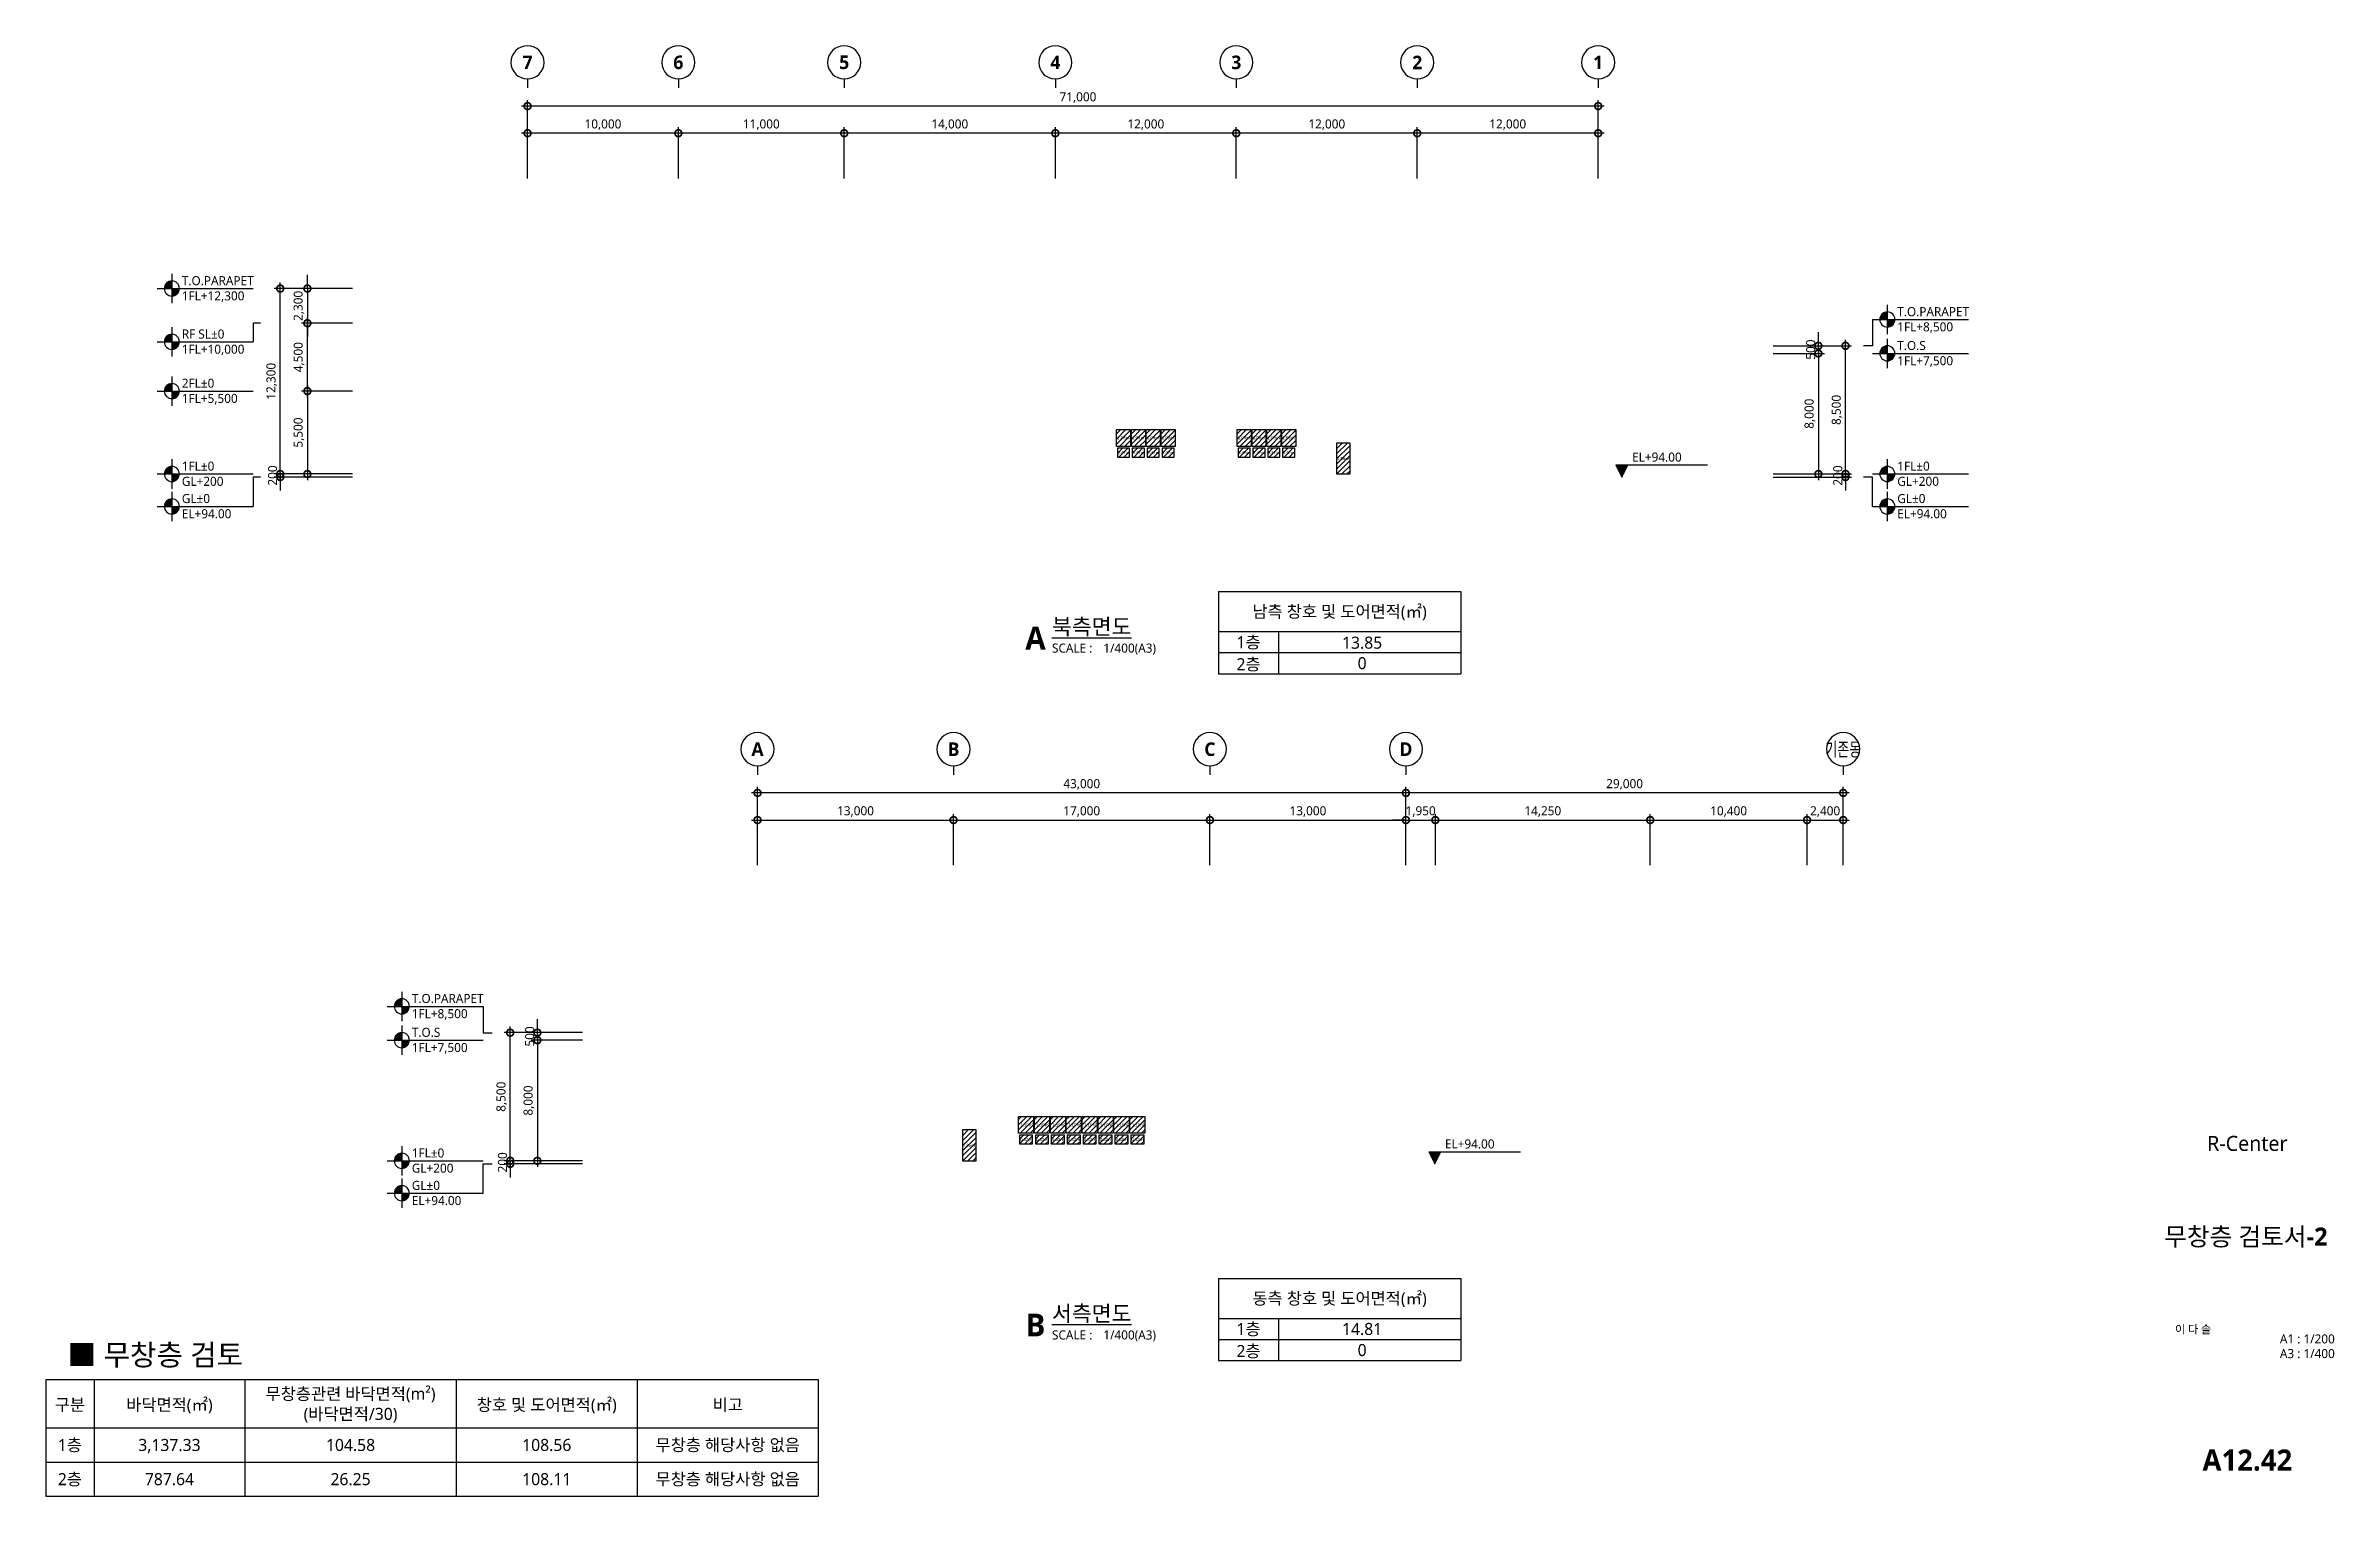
# Model space of a CAD drawing. Header units: millimetres. Extents: x 9300 to 329260, y 4200 to 100395.
# Drawn here: x 177500 to 329260, y 4200 to 100395 of the extents above; entities that cross this region are included whole.
import ezdxf
from ezdxf.enums import TextEntityAlignment as Align

# ---------------------------------------------------------------- set-up
doc = ezdxf.new("R2010")
doc.units = ezdxf.units.MM
doc.header["$LTSCALE"] = 200
doc.layers.get('DEFPOINTS').update_dxf_attribs({"color": 137})
for name, color, linetype in [('CON', 2, 'Continuous'), ('DIM', 7, 'Continuous'), ('SYM', 6, 'Continuous'), ('SYM-BUB', 3, 'Continuous'), ('SYM-LEAD', 6, 'Continuous'), ('SYM-LEVEL', 7, 'Continuous'), ('TEXT', 3, 'Continuous'), ('XR-SHEET$0$TITLE', 7, 'Continuous'), ('XR-SHEET$1$SHT', 5, 'Continuous'), ('XR-SHEET$1$TEXT', 3, 'Continuous'), ('무창층 면적', 140, 'Continuous')]:
    doc.layers.add(name, color=color, linetype=linetype)
doc.styles.add('$0$스타일1', font='malgun.ttf')
doc.styles.get("Standard").update_dxf_attribs({"font": 'arial.ttf'})
doc.styles.add('XR-SHEET$0$굴림체(옥산)', font='GulimChe.ttf')
doc.styles.add('맑은고딕B', font='malgunbd.ttf')
doc.styles.add('스타일1', font='malgun.ttf')
doc.styles.add('스타일2', font='malgunbd.ttf')
doc.dimstyles.new('CJA', dxfattribs={"dimscale": 300, "dimtxt": 2.7, "dimasz": 1, "dimexe": 2, "dimexo": 3, "dimgap": 1, "dimtad": 1, "dimdec": 0, "dimzin": 1, "dimdsep": 46, "dimlunit": 6, "dimtxsty": '$0$스타일1', "dimblk": 'CJDOT', "dimcen": 0.09, "dimdle": 1, "dimclrd": 256, "dimclre": 256, "dimclrt": 3, "dimadec": 0, "dimazin": 0, "dimtfac": 1, "dimtdec": 0, "dimtix": 1, "dimtmove": 2, "dimatfit": 3, "dimldrblk": 'CJDOT', "dimfxl": 1, "dimtolj": 1, "dimtzin": 1, "dimarcsym": 0})
pattern_1 = [(45, (207200, -6e-11), (-168.3798, 168.3798), [])]
pattern_2 = [(45, (208185, -6e-11), (-168.3798, 168.3798), [])]
pattern_3 = [(45, (209170, -6e-11), (-168.3798, 168.3798), [])]
pattern_4 = [(45, (210155, -6e-11), (-168.3798, 168.3798), [])]
pattern_5 = [(45, (215200, -6e-11), (-168.3798, 168.3798), [])]
pattern_6 = [(45, (216185, -6e-11), (-168.3798, 168.3798), [])]
pattern_7 = [(45, (217170, -6e-11), (-168.3798, 168.3798), [])]
pattern_8 = [(45, (218155, -6e-11), (-168.3798, 168.3798), [])]
pattern_9 = [(45, (1055, 0), (-168.3798, 168.3798), [])]
pattern_10 = [(45, (2110, 0), (-168.3798, 168.3798), [])]
pattern_11 = [(45, (3165, 0), (-168.3798, 168.3798), [])]
pattern_12 = [(45, (4220, 4e-11), (-168.3798, 168.3798), [])]
pattern_13 = [(45, (5275, 4e-11), (-168.3798, 168.3798), [])]
pattern_14 = [(45, (6330, 0), (-168.3798, 168.3798), [])]
pattern_15 = [(45, (7385, 0), (-168.3798, 168.3798), [])]

msp = doc.modelspace()

# ---------------------------------------------------------------- texts
at = {"layer": 'TEXT', "color": 3, "style": '스타일1'}
for s, height, p in [('남측 창호 및 도어면적(㎡)', 800, (263299.5, 62870.8)), ('1층', 800, (257263.9, 60840.5)), ('13.85', 800, (264794.8, 60808.8)), ('2층', 800, (257263.9, 59380.8)), ('0', 800, (264794.8, 59446.8)), ('동측 창호 및 도어면적(㎡)', 800, (263299.5, 17319.5)), ('1층', 800, (257263.9, 15289.2)), ('14.81', 800, (264794.8, 15295.4)), ('■ 무창층 검토', 1400, (184766.1, 13570.6)), ('2층', 800, (257263.9, 13829.5)), ('0', 800, (264794.8, 13895.6)), ('구분', 800, (179100, 10266.7)), ('바닥면적(㎡)', 800, (185700, 10266.7)), ('무창층관련 바닥면적(m²)', 800, (197711.9, 10994.5)), ('창호 및 도어면적(㎡)', 800, (210723.8, 10266.7)), ('비고', 800, (222723.8, 10266.7)), ('(바닥면적/30)', 800, (197711.9, 9661.1)), ('1층', 800, (179100, 7600)), ('3,137.33', 800, (185700, 7600)), ('104.58', 800, (197711.9, 7600)), ('108.56', 800, (210723.8, 7600)), ('무창층 해당사항 없음', 800, (222723.8, 7600)), ('2층', 800, (179100, 5333.3)), ('787.64', 800, (185700, 5333.3)), ('26.25', 800, (197711.9, 5333.3)), ('108.11', 800, (210723.8, 5333.3)), ('무창층 해당사항 없음', 800, (222723.8, 5333.3))]:
    msp.add_text(s, height=height, dxfattribs=at).set_placement(p, align=Align.MIDDLE_CENTER)
at = {"layer": 'TEXT', "style": '스타일1'}
msp.add_text('R-Center', height=1000, dxfattribs=at).set_placement((323500, 27600), align=Align.MIDDLE_CENTER)
at = {"layer": '무창층 면적'}
for s, p in [('1.03㎡', (248969.2, 74403.4)), ('1.03㎡', (249954.2, 74403.4)), ('1.03㎡', (250939.2, 74403.4)), ('1.03㎡', (251924.2, 74403.4)), ('1.03㎡', (256969.2, 74403.4)), ('1.03㎡', (257954.2, 74403.4)), ('1.03㎡', (258939.2, 74403.4)), ('1.03㎡', (259924.2, 74403.4)), ('0.47㎡', (248979.4, 73410.2)), ('0.47㎡', (249964.4, 73410.2)), ('0.47㎡', (250949.4, 73410.2)), ('0.47㎡', (251934.4, 73410.2)), ('0.47㎡', (256979.4, 73410.2)), ('0.47㎡', (257964.4, 73410.2)), ('0.47㎡', (258949.4, 73410.2)), ('0.47㎡', (259934.4, 73410.2)), ('1.85㎡', (263541.2, 73023.7)), ('1.10㎡', (242550.8, 28826.5)), ('1.10㎡', (243605.8, 28826.5)), ('1.10㎡', (244660.8, 28826.5)), ('1.10㎡', (245715.8, 28826.5)), ('1.10㎡', (246770.8, 28826.5)), ('1.10㎡', (247825.8, 28826.5)), ('1.10㎡', (248880.8, 28826.5)), ('1.10㎡', (249935.8, 28826.5)), ('1.85㎡', (238736.2, 27472.4)), ('0.52㎡', (242531.1, 27859.6)), ('0.52㎡', (243586.1, 27859.6)), ('0.52㎡', (244641.1, 27859.6)), ('0.52㎡', (245696.1, 27859.6)), ('0.52㎡', (246751.1, 27859.6)), ('0.52㎡', (247806.1, 27859.6)), ('0.52㎡', (248861.1, 27859.6)), ('0.52㎡', (249916.1, 27859.6))]:
    msp.add_text(s, height=200, dxfattribs=at).set_placement(p, align=Align.MIDDLE_CENTER)

# ---------------------------------------------------------------- blocks, each defined once
blk = doc.blocks.new('dwgtitle')
at = {"layer": 'SYM', "color": 3, "style": '스타일1'}
blk.add_text('SCALE :', height=4, dxfattribs=at).set_placement((12.2, -1.4))
for tag, p, height in [('%%UTITLE', (12.2, 6.6), 7), ('1/100', (34.9, -1.4), 4)]:
    blk.add_attdef(tag, p, '', height=height, dxfattribs=at)
at = {"layer": 'SYM', "color": 6, "style": '스타일2'}
blk.add_attdef('A', text='', height=10, dxfattribs=at).set_placement((4.9, 5), align=Align.MIDDLE)
blk = doc.blocks.new('_DotSmall')
at = {"color": 0, "linetype": 'ByBlock', "const_width": 0.5}
blk.add_lwpolyline([(-0.0625, 0, 1), (0.0625, 0, 1)], format="xyb", close=True, dxfattribs=at)
blk = doc.blocks.new('*D125')
at = {"layer": 'DEFPOINTS', "color": 0, "transparency": 16777216}
for p in [(224700, 50844), (224700, 45444), (267700, 45444)]:
    blk.add_point(p, dxfattribs=at)
at = {"layer": 'DIM', "color": 7, "lineweight": -2, "transparency": 16777216}
for p, q in [((268100, 50844), (224300, 50844)), ((224700, 46044), (224700, 51244)), ((267700, 46044), (267700, 51244))]:
    blk.add_line(p, q, dxfattribs=at)
at = {"layer": 'DIM', "color": 7, "lineweight": -2, "transparency": 16777216, "xscale": 900, "yscale": 900, "zscale": 900, "rotation": 180}
blk.add_blockref('_DotSmall', (224700, 50844), dxfattribs=at)
at = {"layer": 'DIM', "color": 7, "lineweight": -2, "transparency": 16777216, "xscale": 900, "yscale": 900, "zscale": 900}
blk.add_blockref('_DotSmall', (267700, 50844), dxfattribs=at)
at = {"layer": 'DIM', "color": 3, "transparency": 16777216, "insert": (246200, 51404), "char_height": 600, "attachment_point": 5, "style": '$0$스타일1'}
blk.add_mtext('\\A1;43,000', dxfattribs=at)
blk = doc.blocks.new('CJDOT')
blk.add_line((-2, 0), (2, 0))
at = {"const_width": 0.5}
blk.add_lwpolyline([(-0.25, 0, 1), (0.25, 0, 1)], format="xyb", close=True, dxfattribs=at)
blk = doc.blocks.new('*D126')
at = {"layer": 'DEFPOINTS', "color": 0, "transparency": 16777216}
for p in [(237700, 49044), (224700, 45444), (237700, 45444)]:
    blk.add_point(p, dxfattribs=at)
at = {"layer": 'DIM', "color": 7, "lineweight": -2, "transparency": 16777216}
for p, q in [((224300, 49044), (238100, 49044)), ((224700, 46044), (224700, 49444)), ((237700, 46044), (237700, 49444))]:
    blk.add_line(p, q, dxfattribs=at)
at = {"layer": 'DIM', "color": 7, "lineweight": -2, "transparency": 16777216, "xscale": 900, "yscale": 900, "zscale": 900, "rotation": 180}
blk.add_blockref('_DotSmall', (224700, 49044), dxfattribs=at)
at = {"layer": 'DIM', "color": 7, "lineweight": -2, "transparency": 16777216, "xscale": 900, "yscale": 900, "zscale": 900}
blk.add_blockref('_DotSmall', (237700, 49044), dxfattribs=at)
at = {"layer": 'DIM', "color": 3, "transparency": 16777216, "insert": (231200, 49606), "char_height": 600, "attachment_point": 5, "style": '$0$스타일1'}
blk.add_mtext('\\A1;13,000', dxfattribs=at)
blk = doc.blocks.new('*D127')
at = {"layer": 'DEFPOINTS', "color": 0, "transparency": 16777216}
for p in [(254700, 49044), (237700, 45444), (254700, 45444)]:
    blk.add_point(p, dxfattribs=at)
at = {"layer": 'DIM', "color": 7, "lineweight": -2, "transparency": 16777216}
for p, q in [((237300, 49044), (255100, 49044)), ((237700, 46044), (237700, 49444)), ((254700, 46044), (254700, 49444))]:
    blk.add_line(p, q, dxfattribs=at)
at = {"layer": 'DIM', "color": 7, "lineweight": -2, "transparency": 16777216, "xscale": 900, "yscale": 900, "zscale": 900, "rotation": 180}
blk.add_blockref('_DotSmall', (237700, 49044), dxfattribs=at)
at = {"layer": 'DIM', "color": 7, "lineweight": -2, "transparency": 16777216, "xscale": 900, "yscale": 900, "zscale": 900}
blk.add_blockref('_DotSmall', (254700, 49044), dxfattribs=at)
at = {"layer": 'DIM', "color": 3, "transparency": 16777216, "insert": (246200, 49606), "char_height": 600, "attachment_point": 5, "style": '$0$스타일1'}
blk.add_mtext('\\A1;17,000', dxfattribs=at)
blk = doc.blocks.new('*D128')
at = {"layer": 'DEFPOINTS', "color": 0, "transparency": 16777216}
for p in [(267700, 49044), (254700, 45444), (267700, 45444)]:
    blk.add_point(p, dxfattribs=at)
at = {"layer": 'DIM', "color": 7, "lineweight": -2, "transparency": 16777216}
for p, q in [((254300, 49044), (268100, 49044)), ((254700, 46044), (254700, 49444)), ((267700, 46044), (267700, 49444))]:
    blk.add_line(p, q, dxfattribs=at)
at = {"layer": 'DIM', "color": 7, "lineweight": -2, "transparency": 16777216, "xscale": 900, "yscale": 900, "zscale": 900, "rotation": 180}
blk.add_blockref('_DotSmall', (254700, 49044), dxfattribs=at)
at = {"layer": 'DIM', "color": 7, "lineweight": -2, "transparency": 16777216, "xscale": 900, "yscale": 900, "zscale": 900}
blk.add_blockref('_DotSmall', (267700, 49044), dxfattribs=at)
at = {"layer": 'DIM', "color": 3, "transparency": 16777216, "insert": (261200, 49606), "char_height": 600, "attachment_point": 5, "style": '$0$스타일1'}
blk.add_mtext('\\A1;13,000', dxfattribs=at)
blk = doc.blocks.new('NEW_BUB')
at = {"layer": 'SYM-BUB', "color": 6}
blk.add_line((0, 3), (0, 0), dxfattribs=at)
blk.add_circle((0, 8.5), 5.5, dxfattribs=at)
at = {"layer": 'SYM-BUB', "color": 3, "style": '스타일2'}
blk.add_attdef('X', text='', height=4.5, dxfattribs=at).set_placement((0, 8.5), align=Align.MIDDLE)
blk = doc.blocks.new('*D129')
at = {"layer": 'DEFPOINTS', "color": 0, "transparency": 16777216}
for p in [(209450, 96395), (209450, 90995), (280450, 90995)]:
    blk.add_point(p, dxfattribs=at)
at = {"layer": 'DIM', "color": 7, "lineweight": -2, "transparency": 16777216}
for p, q in [((280850, 96395), (209050, 96395)), ((209450, 91595), (209450, 96795)), ((280450, 91595), (280450, 96795))]:
    blk.add_line(p, q, dxfattribs=at)
at = {"layer": 'DIM', "color": 7, "lineweight": -2, "transparency": 16777216, "xscale": 900, "yscale": 900, "zscale": 900, "rotation": 180}
blk.add_blockref('_DotSmall', (209450, 96395), dxfattribs=at)
at = {"layer": 'DIM', "color": 7, "lineweight": -2, "transparency": 16777216, "xscale": 900, "yscale": 900, "zscale": 900}
blk.add_blockref('_DotSmall', (280450, 96395), dxfattribs=at)
at = {"layer": 'DIM', "color": 3, "transparency": 16777216, "insert": (245950, 96957), "char_height": 600, "attachment_point": 5, "style": '스타일1'}
blk.add_mtext('\\A1;71,000', dxfattribs=at)
blk = doc.blocks.new('*D130')
at = {"layer": 'DEFPOINTS', "color": 0, "transparency": 16777216}
for p in [(268450, 94595), (268450, 90995), (280450, 90995)]:
    blk.add_point(p, dxfattribs=at)
at = {"layer": 'DIM', "color": 7, "lineweight": -2, "transparency": 16777216}
for p, q in [((280850, 94595), (268050, 94595)), ((268450, 91595), (268450, 94995)), ((280450, 91595), (280450, 94995))]:
    blk.add_line(p, q, dxfattribs=at)
at = {"layer": 'DIM', "color": 7, "lineweight": -2, "transparency": 16777216, "xscale": 900, "yscale": 900, "zscale": 900, "rotation": 180}
blk.add_blockref('_DotSmall', (268450, 94595), dxfattribs=at)
at = {"layer": 'DIM', "color": 7, "lineweight": -2, "transparency": 16777216, "xscale": 900, "yscale": 900, "zscale": 900}
blk.add_blockref('_DotSmall', (280450, 94595), dxfattribs=at)
at = {"layer": 'DIM', "color": 3, "transparency": 16777216, "insert": (274450, 95157), "char_height": 600, "attachment_point": 5, "style": '스타일1'}
blk.add_mtext('\\A1;12,000', dxfattribs=at)
blk = doc.blocks.new('*D131')
at = {"layer": 'DEFPOINTS', "color": 0, "transparency": 16777216}
for p in [(256450, 94595), (256450, 90995), (268450, 90995)]:
    blk.add_point(p, dxfattribs=at)
at = {"layer": 'DIM', "color": 7, "lineweight": -2, "transparency": 16777216}
for p, q in [((268850, 94595), (256050, 94595)), ((256450, 91595), (256450, 94995)), ((268450, 91595), (268450, 94995))]:
    blk.add_line(p, q, dxfattribs=at)
at = {"layer": 'DIM', "color": 7, "lineweight": -2, "transparency": 16777216, "xscale": 900, "yscale": 900, "zscale": 900, "rotation": 180}
blk.add_blockref('_DotSmall', (256450, 94595), dxfattribs=at)
at = {"layer": 'DIM', "color": 7, "lineweight": -2, "transparency": 16777216, "xscale": 900, "yscale": 900, "zscale": 900}
blk.add_blockref('_DotSmall', (268450, 94595), dxfattribs=at)
at = {"layer": 'DIM', "color": 3, "transparency": 16777216, "insert": (262450, 95157), "char_height": 600, "attachment_point": 5, "style": '스타일1'}
blk.add_mtext('\\A1;12,000', dxfattribs=at)
blk = doc.blocks.new('*D132')
at = {"layer": 'DEFPOINTS', "color": 0, "transparency": 16777216}
for p in [(244450, 94595), (244450, 90995), (256450, 90995)]:
    blk.add_point(p, dxfattribs=at)
at = {"layer": 'DIM', "color": 7, "lineweight": -2, "transparency": 16777216}
for p, q in [((256850, 94595), (244050, 94595)), ((244450, 91595), (244450, 94995)), ((256450, 91595), (256450, 94995))]:
    blk.add_line(p, q, dxfattribs=at)
at = {"layer": 'DIM', "color": 7, "lineweight": -2, "transparency": 16777216, "xscale": 900, "yscale": 900, "zscale": 900, "rotation": 180}
blk.add_blockref('_DotSmall', (244450, 94595), dxfattribs=at)
at = {"layer": 'DIM', "color": 7, "lineweight": -2, "transparency": 16777216, "xscale": 900, "yscale": 900, "zscale": 900}
blk.add_blockref('_DotSmall', (256450, 94595), dxfattribs=at)
at = {"layer": 'DIM', "color": 3, "transparency": 16777216, "insert": (250450, 95157), "char_height": 600, "attachment_point": 5, "style": '스타일1'}
blk.add_mtext('\\A1;12,000', dxfattribs=at)
blk = doc.blocks.new('*D133')
at = {"layer": 'DEFPOINTS', "color": 0, "transparency": 16777216}
for p in [(219450, 94595), (219450, 90995), (230450, 90995)]:
    blk.add_point(p, dxfattribs=at)
at = {"layer": 'DIM', "color": 7, "lineweight": -2, "transparency": 16777216}
for p, q in [((230850, 94595), (219050, 94595)), ((219450, 91595), (219450, 94995)), ((230450, 91595), (230450, 94995))]:
    blk.add_line(p, q, dxfattribs=at)
at = {"layer": 'DIM', "color": 7, "lineweight": -2, "transparency": 16777216, "xscale": 900, "yscale": 900, "zscale": 900, "rotation": 180}
blk.add_blockref('_DotSmall', (219450, 94595), dxfattribs=at)
at = {"layer": 'DIM', "color": 7, "lineweight": -2, "transparency": 16777216, "xscale": 900, "yscale": 900, "zscale": 900}
blk.add_blockref('_DotSmall', (230450, 94595), dxfattribs=at)
at = {"layer": 'DIM', "color": 3, "transparency": 16777216, "insert": (224950, 95157), "char_height": 600, "attachment_point": 5, "style": '스타일1'}
blk.add_mtext('\\A1;11,000', dxfattribs=at)
blk = doc.blocks.new('*D134')
at = {"layer": 'DEFPOINTS', "color": 0, "transparency": 16777216}
for p in [(209450, 94595), (209450, 90995), (219450, 90995)]:
    blk.add_point(p, dxfattribs=at)
at = {"layer": 'DIM', "color": 7, "lineweight": -2, "transparency": 16777216}
for p, q in [((219850, 94595), (209050, 94595)), ((209450, 91595), (209450, 94995)), ((219450, 91595), (219450, 94995))]:
    blk.add_line(p, q, dxfattribs=at)
at = {"layer": 'DIM', "color": 7, "lineweight": -2, "transparency": 16777216, "xscale": 900, "yscale": 900, "zscale": 900, "rotation": 180}
blk.add_blockref('_DotSmall', (209450, 94595), dxfattribs=at)
at = {"layer": 'DIM', "color": 7, "lineweight": -2, "transparency": 16777216, "xscale": 900, "yscale": 900, "zscale": 900}
blk.add_blockref('_DotSmall', (219450, 94595), dxfattribs=at)
at = {"layer": 'DIM', "color": 3, "transparency": 16777216, "insert": (214450, 95157), "char_height": 600, "attachment_point": 5, "style": '스타일1'}
blk.add_mtext('\\A1;10,000', dxfattribs=at)
blk = doc.blocks.new('*D135')
at = {"layer": 'DEFPOINTS', "color": 0, "transparency": 16777216}
for p in [(230450, 94595), (230450, 90995), (244450, 90995)]:
    blk.add_point(p, dxfattribs=at)
at = {"layer": 'DIM', "color": 7, "lineweight": -2, "transparency": 16777216}
for p, q in [((244850, 94595), (230050, 94595)), ((230450, 91595), (230450, 94995)), ((244450, 91595), (244450, 94995))]:
    blk.add_line(p, q, dxfattribs=at)
at = {"layer": 'DIM', "color": 7, "lineweight": -2, "transparency": 16777216, "xscale": 900, "yscale": 900, "zscale": 900, "rotation": 180}
blk.add_blockref('_DotSmall', (230450, 94595), dxfattribs=at)
at = {"layer": 'DIM', "color": 7, "lineweight": -2, "transparency": 16777216, "xscale": 900, "yscale": 900, "zscale": 900}
blk.add_blockref('_DotSmall', (244450, 94595), dxfattribs=at)
at = {"layer": 'DIM', "color": 3, "transparency": 16777216, "insert": (237450, 95157), "char_height": 600, "attachment_point": 5, "style": '스타일1'}
blk.add_mtext('\\A1;14,000', dxfattribs=at)
blk = doc.blocks.new('LEVEL1')
at = {"layer": 'SYM-LEVEL'}
h = blk.add_hatch(color=6, dxfattribs=at)
edge = h.paths.add_edge_path()
edge.add_ellipse((4.87, 0), major_axis=(1.77, 1.77), ratio=1, start_angle=405, end_angle=495)
edge.add_line((2.37, 0), (4.87, 0))
edge.add_line((4.87, 0), (4.87, 2.5))
edge = h.paths.add_edge_path()
edge.add_ellipse((4.87, 0), major_axis=(1.77, 1.77), ratio=1, start_angle=225, end_angle=315)
edge.add_line((7.37, 0), (4.87, 0))
edge.add_line((4.87, 0), (4.87, -2.5))
at = {"layer": 'SYM-LEVEL', "color": 6}
for p, q in [((0, 0), (9.74, 0)), ((4.87, 4.87), (4.87, -4.87)), ((9.07, 0), (31.8, 0))]:
    blk.add_line(p, q, dxfattribs=at)
blk.add_ellipse((4.87, 0), major_axis=(1.77, 1.77), ratio=1, start_param=5.497787, end_param=11.780972, dxfattribs=at)
at = {"layer": 'SYM-LEVEL', "color": 3, "style": '스타일1'}
for tag, p in [('1층-바닥마감', (8.16, 1.11)), ('EL-+100', (8.16, -3.93))]:
    blk.add_attdef(tag, p, '', height=3, dxfattribs=at)
blk = doc.blocks.new('*D136')
at = {"layer": 'DEFPOINTS', "color": 0, "transparency": 16777216}
for p in [(193050, 84295), (198450, 84295), (198450, 71995)]:
    blk.add_point(p, dxfattribs=at)
at = {"layer": 'DIM', "color": 7, "lineweight": -2, "transparency": 16777216}
for p, q in [((197850, 84295), (192650, 84295)), ((193050, 71595), (193050, 84695)), ((197850, 71995), (192650, 71995))]:
    blk.add_line(p, q, dxfattribs=at)
at = {"layer": 'DIM', "color": 7, "lineweight": -2, "transparency": 16777216, "xscale": 900, "yscale": 900, "zscale": 900}
for p, rotation in [((193050, 84295), 90), ((193050, 71995), 270)]:
    blk.add_blockref('_DotSmall', p, dxfattribs=dict(at, rotation=rotation))
at = {"layer": 'DIM', "color": 3, "transparency": 16777216, "insert": (192488, 78145), "char_height": 600, "attachment_point": 5, "rotation": 90, "style": '$0$스타일1'}
blk.add_mtext('\\A1;12,300', dxfattribs=at)
blk = doc.blocks.new('*D137')
at = {"layer": 'DEFPOINTS', "color": 0, "transparency": 16777216}
for p in [(198450, 77495), (194850, 71995), (198450, 71995)]:
    blk.add_point(p, dxfattribs=at)
at = {"layer": 'DIM', "color": 7, "lineweight": -2, "transparency": 16777216}
for p, q in [((197850, 77495), (194450, 77495)), ((194850, 77895), (194850, 71595)), ((197850, 71995), (194450, 71995))]:
    blk.add_line(p, q, dxfattribs=at)
at = {"layer": 'DIM', "color": 7, "lineweight": -2, "transparency": 16777216, "xscale": 900, "yscale": 900, "zscale": 900}
for p, rotation in [((194850, 77495), 90), ((194850, 71995), 270)]:
    blk.add_blockref('_DotSmall', p, dxfattribs=dict(at, rotation=rotation))
at = {"layer": 'DIM', "color": 3, "transparency": 16777216, "insert": (194290, 74745), "char_height": 600, "attachment_point": 5, "rotation": 90, "style": '$0$스타일1'}
blk.add_mtext('\\A1;5,500', dxfattribs=at)
blk = doc.blocks.new('*D138')
at = {"layer": 'DEFPOINTS', "color": 0, "transparency": 16777216}
for p in [(194850, 81995), (198450, 81995), (198450, 77495)]:
    blk.add_point(p, dxfattribs=at)
at = {"layer": 'DIM', "color": 7, "lineweight": -2, "transparency": 16777216}
for p, q in [((197850, 81995), (194450, 81995)), ((194850, 77095), (194850, 82395)), ((197850, 77495), (194450, 77495))]:
    blk.add_line(p, q, dxfattribs=at)
at = {"layer": 'DIM', "color": 7, "lineweight": -2, "transparency": 16777216, "xscale": 900, "yscale": 900, "zscale": 900}
for p, rotation in [((194850, 81995), 90), ((194850, 77495), 270)]:
    blk.add_blockref('_DotSmall', p, dxfattribs=dict(at, rotation=rotation))
at = {"layer": 'DIM', "color": 3, "transparency": 16777216, "insert": (194290, 79745), "char_height": 600, "attachment_point": 5, "rotation": 90, "style": '$0$스타일1'}
blk.add_mtext('\\A1;4,500', dxfattribs=at)
blk = doc.blocks.new('*D139')
at = {"layer": 'DEFPOINTS', "color": 0, "transparency": 16777216}
for p in [(193050, 71795), (198450, 71995), (198450, 71795)]:
    blk.add_point(p, dxfattribs=at)
at = {"layer": 'DIM', "color": 7, "lineweight": -2, "transparency": 16777216}
for p, q in [((193050, 71995), (193050, 72895)), ((197850, 71995), (192650, 71995)), ((197850, 71795), (192650, 71795)), ((193050, 71995), (193050, 71795)), ((193050, 71795), (193050, 70895))]:
    blk.add_line(p, q, dxfattribs=at)
at = {"layer": 'DIM', "color": 7, "lineweight": -2, "transparency": 16777216, "xscale": 900, "yscale": 900, "zscale": 900}
for p, rotation in [((193050, 71995), 270), ((193050, 71795), 90)]:
    blk.add_blockref('_DotSmall', p, dxfattribs=dict(at, rotation=rotation))
at = {"layer": 'DIM', "color": 3, "transparency": 16777216, "insert": (192540, 71895), "char_height": 600, "attachment_point": 5, "rotation": 90, "style": '$0$스타일1'}
blk.add_mtext('\\A1;200', dxfattribs=at)
blk = doc.blocks.new('*D140')
at = {"layer": 'DEFPOINTS', "color": 0, "transparency": 16777216}
for p in [(198450, 84295), (194850, 81995), (198450, 81995)]:
    blk.add_point(p, dxfattribs=at)
at = {"layer": 'DIM', "color": 7, "lineweight": -2, "transparency": 16777216}
for p, q in [((194850, 84295), (194850, 85195)), ((197850, 84295), (194450, 84295)), ((194850, 84295), (194850, 81995)), ((197850, 81995), (194450, 81995)), ((194850, 81995), (194850, 81095))]:
    blk.add_line(p, q, dxfattribs=at)
at = {"layer": 'DIM', "color": 7, "lineweight": -2, "transparency": 16777216, "xscale": 900, "yscale": 900, "zscale": 900}
for p, rotation in [((194850, 84295), 270), ((194850, 81995), 90)]:
    blk.add_blockref('_DotSmall', p, dxfattribs=dict(at, rotation=rotation))
at = {"layer": 'DIM', "color": 3, "transparency": 16777216, "insert": (194290, 83145), "char_height": 600, "attachment_point": 5, "rotation": 90, "style": '$0$스타일1'}
blk.add_mtext('\\A1;2,300', dxfattribs=at)
blk = doc.blocks.new('*D141')
at = {"layer": 'DEFPOINTS', "color": 0, "transparency": 16777216}
for p in [(291450, 80495), (296850, 80495), (291450, 71995)]:
    blk.add_point(p, dxfattribs=at)
at = {"layer": 'DIM', "color": 7, "lineweight": -2, "transparency": 16777216}
for p, q in [((292050, 80495), (297250, 80495)), ((296850, 71595), (296850, 80895)), ((292050, 71995), (297250, 71995))]:
    blk.add_line(p, q, dxfattribs=at)
at = {"layer": 'DIM', "color": 7, "lineweight": -2, "transparency": 16777216, "xscale": 900, "yscale": 900, "zscale": 900}
for p, rotation in [((296850, 80495), 90), ((296850, 71995), 270)]:
    blk.add_blockref('_DotSmall', p, dxfattribs=dict(at, rotation=rotation))
at = {"layer": 'DIM', "color": 3, "transparency": 16777216, "insert": (296290, 76245), "char_height": 600, "attachment_point": 5, "rotation": 90, "style": '$0$스타일1'}
blk.add_mtext('\\A1;8,500', dxfattribs=at)
blk = doc.blocks.new('*D142')
at = {"layer": 'DEFPOINTS', "color": 0, "transparency": 16777216}
for p in [(291450, 79995), (291450, 71995), (295050, 71995)]:
    blk.add_point(p, dxfattribs=at)
at = {"layer": 'DIM', "color": 7, "lineweight": -2, "transparency": 16777216}
for p, q in [((292050, 79995), (295450, 79995)), ((295050, 80395), (295050, 71595)), ((292050, 71995), (295450, 71995))]:
    blk.add_line(p, q, dxfattribs=at)
at = {"layer": 'DIM', "color": 7, "lineweight": -2, "transparency": 16777216, "xscale": 900, "yscale": 900, "zscale": 900}
for p, rotation in [((295050, 79995), 90), ((295050, 71995), 270)]:
    blk.add_blockref('_DotSmall', p, dxfattribs=dict(at, rotation=rotation))
at = {"layer": 'DIM', "color": 3, "transparency": 16777216, "insert": (294490, 75995), "char_height": 600, "attachment_point": 5, "rotation": 90, "style": '$0$스타일1'}
blk.add_mtext('\\A1;8,000', dxfattribs=at)
blk = doc.blocks.new('*D143')
at = {"layer": 'DEFPOINTS', "color": 0, "transparency": 16777216}
for p in [(291450, 80495), (295050, 80495), (291450, 79995)]:
    blk.add_point(p, dxfattribs=at)
at = {"layer": 'DIM', "color": 7, "lineweight": -2, "transparency": 16777216}
for p, q in [((292050, 80495), (295450, 80495)), ((295050, 80495), (295050, 81395)), ((295050, 79995), (295050, 80495)), ((292050, 79995), (295450, 79995)), ((295050, 79995), (295050, 79095))]:
    blk.add_line(p, q, dxfattribs=at)
at = {"layer": 'DIM', "color": 7, "lineweight": -2, "transparency": 16777216, "xscale": 900, "yscale": 900, "zscale": 900}
for p, rotation in [((295050, 80495), 270), ((295050, 79995), 90)]:
    blk.add_blockref('_DotSmall', p, dxfattribs=dict(at, rotation=rotation))
at = {"layer": 'DIM', "color": 3, "transparency": 16777216, "insert": (294540, 80245), "char_height": 600, "attachment_point": 5, "rotation": 90, "style": '$0$스타일1'}
blk.add_mtext('\\A1;500', dxfattribs=at)
blk = doc.blocks.new('*D144')
at = {"layer": 'DEFPOINTS', "color": 0, "transparency": 16777216}
for p in [(291450, 71995), (291450, 71795), (296850, 71795)]:
    blk.add_point(p, dxfattribs=at)
at = {"layer": 'DIM', "color": 7, "lineweight": -2, "transparency": 16777216}
for p, q in [((296850, 71995), (296850, 72895)), ((292050, 71995), (297250, 71995)), ((292050, 71795), (297250, 71795)), ((296850, 71995), (296850, 71795)), ((296850, 71795), (296850, 70895))]:
    blk.add_line(p, q, dxfattribs=at)
at = {"layer": 'DIM', "color": 7, "lineweight": -2, "transparency": 16777216, "xscale": 900, "yscale": 900, "zscale": 900}
for p, rotation in [((296850, 71995), 270), ((296850, 71795), 90)]:
    blk.add_blockref('_DotSmall', p, dxfattribs=dict(at, rotation=rotation))
at = {"layer": 'DIM', "color": 3, "transparency": 16777216, "insert": (296340, 71895), "char_height": 600, "attachment_point": 5, "rotation": 90, "style": '$0$스타일1'}
blk.add_mtext('\\A1;200', dxfattribs=at)
blk = doc.blocks.new('*D145')
at = {"layer": 'DEFPOINTS', "color": 0, "transparency": 16777216}
for p in [(208300, 34944), (213700, 34944), (213700, 26444)]:
    blk.add_point(p, dxfattribs=at)
at = {"layer": 'DIM', "color": 7, "lineweight": -2, "transparency": 16777216}
for p, q in [((213100, 34944), (207900, 34944)), ((208300, 26044), (208300, 35344)), ((213100, 26444), (207900, 26444))]:
    blk.add_line(p, q, dxfattribs=at)
at = {"layer": 'DIM', "color": 7, "lineweight": -2, "transparency": 16777216, "xscale": 900, "yscale": 900, "zscale": 900}
for p, rotation in [((208300, 34944), 90), ((208300, 26444), 270)]:
    blk.add_blockref('_DotSmall', p, dxfattribs=dict(at, rotation=rotation))
at = {"layer": 'DIM', "color": 3, "transparency": 16777216, "insert": (207740, 30694), "char_height": 600, "attachment_point": 5, "rotation": 90, "style": '$0$스타일1'}
blk.add_mtext('\\A1;8,500', dxfattribs=at)
blk = doc.blocks.new('*D146')
at = {"layer": 'DEFPOINTS', "color": 0, "transparency": 16777216}
for p in [(213700, 34444), (210100, 26444), (213700, 26444)]:
    blk.add_point(p, dxfattribs=at)
at = {"layer": 'DIM', "color": 7, "lineweight": -2, "transparency": 16777216}
for p, q in [((213100, 34444), (209700, 34444)), ((210100, 34844), (210100, 26044)), ((213100, 26444), (209700, 26444))]:
    blk.add_line(p, q, dxfattribs=at)
at = {"layer": 'DIM', "color": 7, "lineweight": -2, "transparency": 16777216, "xscale": 900, "yscale": 900, "zscale": 900}
for p, rotation in [((210100, 34444), 90), ((210100, 26444), 270)]:
    blk.add_blockref('_DotSmall', p, dxfattribs=dict(at, rotation=rotation))
at = {"layer": 'DIM', "color": 3, "transparency": 16777216, "insert": (209540, 30444), "char_height": 600, "attachment_point": 5, "rotation": 90, "style": '$0$스타일1'}
blk.add_mtext('\\A1;8,000', dxfattribs=at)
blk = doc.blocks.new('*D147')
at = {"layer": 'DEFPOINTS', "color": 0, "transparency": 16777216}
for p in [(210100, 34944), (213700, 34944), (213700, 34444)]:
    blk.add_point(p, dxfattribs=at)
at = {"layer": 'DIM', "color": 7, "lineweight": -2, "transparency": 16777216}
for p, q in [((213100, 34944), (209700, 34944)), ((210100, 34944), (210100, 35844)), ((210100, 34444), (210100, 34944)), ((213100, 34444), (209700, 34444)), ((210100, 34444), (210100, 33544))]:
    blk.add_line(p, q, dxfattribs=at)
at = {"layer": 'DIM', "color": 7, "lineweight": -2, "transparency": 16777216, "xscale": 900, "yscale": 900, "zscale": 900}
for p, rotation in [((210100, 34944), 270), ((210100, 34444), 90)]:
    blk.add_blockref('_DotSmall', p, dxfattribs=dict(at, rotation=rotation))
at = {"layer": 'DIM', "color": 3, "transparency": 16777216, "insert": (209590, 34694), "char_height": 600, "attachment_point": 5, "rotation": 90, "style": '$0$스타일1'}
blk.add_mtext('\\A1;500', dxfattribs=at)
blk = doc.blocks.new('*D148')
at = {"layer": 'DEFPOINTS', "color": 0, "transparency": 16777216}
for p in [(208300, 26244), (213700, 26444), (213700, 26244)]:
    blk.add_point(p, dxfattribs=at)
at = {"layer": 'DIM', "color": 7, "lineweight": -2, "transparency": 16777216}
for p, q in [((208300, 26444), (208300, 27344)), ((213100, 26444), (207900, 26444)), ((213100, 26244), (207900, 26244)), ((208300, 26444), (208300, 26244)), ((208300, 26244), (208300, 25344))]:
    blk.add_line(p, q, dxfattribs=at)
at = {"layer": 'DIM', "color": 7, "lineweight": -2, "transparency": 16777216, "xscale": 900, "yscale": 900, "zscale": 900}
for p, rotation in [((208300, 26444), 270), ((208300, 26244), 90)]:
    blk.add_blockref('_DotSmall', p, dxfattribs=dict(at, rotation=rotation))
at = {"layer": 'DIM', "color": 3, "transparency": 16777216, "insert": (207790, 26344), "char_height": 600, "attachment_point": 5, "rotation": 90, "style": '$0$스타일1'}
blk.add_mtext('\\A1;200', dxfattribs=at)
blk = doc.blocks.new('LEVEL2')
at = {"layer": 'SYM-LEVEL'}
blk.add_hatch(color=6, dxfattribs=at).paths.add_polyline_path([(2, 4), (-2, 4), (0, 0)])
at = {"layer": 'SYM-LEVEL', "color": 6}
for p, q in [((-2, 4), (6.35, 4)), ((-2, 4), (0, 0)), ((0, 0), (2, 4)), ((5.68, 4), (28.41, 4))]:
    blk.add_line(p, q, dxfattribs=at)
at = {"layer": 'SYM-LEVEL', "color": 3, "style": '스타일1'}
for tag, p in [('1층-바닥마감', (3.37, 5.11)), ('EL-+100', (3.37, 0.07))]:
    blk.add_attdef(tag, p, '', height=3, dxfattribs=at)
blk = doc.blocks.new('*D154')
at = {"layer": 'DEFPOINTS', "color": 0, "transparency": 16777216}
for p in [(269650, 49044), (267700, 45444), (269650, 45444)]:
    blk.add_point(p, dxfattribs=at)
at = {"layer": 'DIM', "color": 7, "lineweight": -2, "transparency": 16777216}
for p, q in [((267700, 49044), (266800, 49044)), ((267700, 46044), (267700, 49444)), ((267700, 49044), (269650, 49044)), ((269650, 46044), (269650, 49444)), ((269650, 49044), (270550, 49044))]:
    blk.add_line(p, q, dxfattribs=at)
at = {"layer": 'DIM', "color": 7, "lineweight": -2, "transparency": 16777216, "xscale": 900, "yscale": 900, "zscale": 900}
blk.add_blockref('_DotSmall', (267700, 49044), dxfattribs=at)
at = {"layer": 'DIM', "color": 7, "lineweight": -2, "transparency": 16777216, "xscale": 900, "yscale": 900, "zscale": 900, "rotation": 180}
blk.add_blockref('_DotSmall', (269650, 49044), dxfattribs=at)
at = {"layer": 'DIM', "color": 3, "transparency": 16777216, "insert": (268675, 49606), "char_height": 600, "attachment_point": 5, "style": '$0$스타일1'}
blk.add_mtext('\\A1;1,950', dxfattribs=at)
blk = doc.blocks.new('*D155')
at = {"layer": 'DEFPOINTS', "color": 0, "transparency": 16777216}
for p in [(267700, 50844), (267700, 45444), (296700, 45444)]:
    blk.add_point(p, dxfattribs=at)
at = {"layer": 'DIM', "color": 7, "lineweight": -2, "transparency": 16777216}
for p, q in [((297100, 50844), (267300, 50844)), ((267700, 46044), (267700, 51244)), ((296700, 46044), (296700, 51244))]:
    blk.add_line(p, q, dxfattribs=at)
at = {"layer": 'DIM', "color": 7, "lineweight": -2, "transparency": 16777216, "xscale": 900, "yscale": 900, "zscale": 900, "rotation": 180}
blk.add_blockref('_DotSmall', (267700, 50844), dxfattribs=at)
at = {"layer": 'DIM', "color": 7, "lineweight": -2, "transparency": 16777216, "xscale": 900, "yscale": 900, "zscale": 900}
blk.add_blockref('_DotSmall', (296700, 50844), dxfattribs=at)
at = {"layer": 'DIM', "color": 3, "transparency": 16777216, "insert": (282200, 51404), "char_height": 600, "attachment_point": 5, "style": '$0$스타일1'}
blk.add_mtext('\\A1;29,000', dxfattribs=at)
blk = doc.blocks.new('*D156')
at = {"layer": 'DEFPOINTS', "color": 0, "transparency": 16777216}
for p in [(283900, 49044), (269650, 45444), (283900, 45444)]:
    blk.add_point(p, dxfattribs=at)
at = {"layer": 'DIM', "color": 7, "lineweight": -2, "transparency": 16777216}
for p, q in [((269250, 49044), (284300, 49044)), ((269650, 46044), (269650, 49444)), ((283900, 46044), (283900, 49444))]:
    blk.add_line(p, q, dxfattribs=at)
at = {"layer": 'DIM', "color": 7, "lineweight": -2, "transparency": 16777216, "xscale": 900, "yscale": 900, "zscale": 900, "rotation": 180}
blk.add_blockref('_DotSmall', (269650, 49044), dxfattribs=at)
at = {"layer": 'DIM', "color": 7, "lineweight": -2, "transparency": 16777216, "xscale": 900, "yscale": 900, "zscale": 900}
blk.add_blockref('_DotSmall', (283900, 49044), dxfattribs=at)
at = {"layer": 'DIM', "color": 3, "transparency": 16777216, "insert": (276775, 49606), "char_height": 600, "attachment_point": 5, "style": '$0$스타일1'}
blk.add_mtext('\\A1;14,250', dxfattribs=at)
blk = doc.blocks.new('*D157')
at = {"layer": 'DEFPOINTS', "color": 0, "transparency": 16777216}
for p in [(294300, 49044), (283900, 45444), (294300, 45444)]:
    blk.add_point(p, dxfattribs=at)
at = {"layer": 'DIM', "color": 7, "lineweight": -2, "transparency": 16777216}
for p, q in [((283500, 49044), (294700, 49044)), ((283900, 46044), (283900, 49444)), ((294300, 46044), (294300, 49444))]:
    blk.add_line(p, q, dxfattribs=at)
at = {"layer": 'DIM', "color": 7, "lineweight": -2, "transparency": 16777216, "xscale": 900, "yscale": 900, "zscale": 900, "rotation": 180}
blk.add_blockref('_DotSmall', (283900, 49044), dxfattribs=at)
at = {"layer": 'DIM', "color": 7, "lineweight": -2, "transparency": 16777216, "xscale": 900, "yscale": 900, "zscale": 900}
blk.add_blockref('_DotSmall', (294300, 49044), dxfattribs=at)
at = {"layer": 'DIM', "color": 3, "transparency": 16777216, "insert": (289100, 49606), "char_height": 600, "attachment_point": 5, "style": '$0$스타일1'}
blk.add_mtext('\\A1;10,400', dxfattribs=at)
blk = doc.blocks.new('*D158')
at = {"layer": 'DEFPOINTS', "color": 0, "transparency": 16777216}
for p in [(296700, 49044), (294300, 45444), (296700, 45444)]:
    blk.add_point(p, dxfattribs=at)
at = {"layer": 'DIM', "color": 7, "lineweight": -2, "transparency": 16777216}
for p, q in [((293900, 49044), (297100, 49044)), ((294300, 46044), (294300, 49444)), ((296700, 46044), (296700, 49444))]:
    blk.add_line(p, q, dxfattribs=at)
at = {"layer": 'DIM', "color": 7, "lineweight": -2, "transparency": 16777216, "xscale": 900, "yscale": 900, "zscale": 900, "rotation": 180}
blk.add_blockref('_DotSmall', (294300, 49044), dxfattribs=at)
at = {"layer": 'DIM', "color": 7, "lineweight": -2, "transparency": 16777216, "xscale": 900, "yscale": 900, "zscale": 900}
blk.add_blockref('_DotSmall', (296700, 49044), dxfattribs=at)
at = {"layer": 'DIM', "color": 3, "transparency": 16777216, "insert": (295500, 49604), "char_height": 600, "attachment_point": 5, "style": '$0$스타일1'}
blk.add_mtext('\\A1;2,400', dxfattribs=at)
blk = doc.blocks.new('XR-SHEET$0$TITLE')
at = {"layer": 'XR-SHEET$0$TITLE', "true_color": 0x000000, "style": 'XR-SHEET$0$굴림체(옥산)'}
for tag, height, p in [('동명칭', 6, (776.77, -457.26)), ('SCALE-A1', 3, (797.5, -522)), ('SCALE-A3', 3, (797.5, -527)), ('DATA', 3, (797.5, -540))]:
    blk.add_attdef(tag, text='', height=height, dxfattribs=at).set_placement(p, align=Align.MIDDLE)
for tag, height, p in [('TITLE1', 6, (776.5, -479.4)), ('TITLE4', 6, (776.5, -484.39)), ('TITLE2', 6, (776.5, -489)), ('TITLE5', 6, (776.5, -493.99)), ('TITLE3', 6, (776.5, -498.7)), ('NAME-1', 3, (760.16, -517.5)), ('NAME-2', 3, (760.16, -526.5)), ('A0.00', 7, (776.5, -561))]:
    blk.add_attdef(tag, text='', height=height, dxfattribs=at).set_placement(p, align=Align.MIDDLE_CENTER)

# ---------------------------------------------------------------- dimensions: what is measured, and where the dimension line sits
at = {"layer": 'DIM'}
dim = msp.add_linear_dim(base=(209450, 96394.9), p1=(280450, 90994.9), p2=(209450, 90994.9), dimstyle='CJA', override={"dimscale": 200, "dimtxt": 3, "dimasz": 4.5, "dimtxsty": '스타일1', "dimblk1": 'DotSmall', "dimblk2": 'DotSmall', "dimsah": 1, "dimdle": 2, "dimclrd": 7, "dimclre": 7}, dxfattribs=at)
dim.commit()
dim.dimension.update_dxf_attribs({"geometry": '*D129', "text_midpoint": (245950, 96956.9), "dimtype": 160})
for base, p1, p2, angle, override, picture, middle in [((209450, 94594.9), (219450, 90994.9), (209450, 90994.9), 180, {"dimscale": 200, "dimtxt": 3, "dimasz": 4.5, "dimtxsty": '스타일1', "dimblk1": 'DotSmall', "dimblk2": 'DotSmall', "dimsah": 1, "dimdle": 2, "dimclrd": 7, "dimclre": 7}, '*D134', (214450, 95156.9)), ((230450, 94594.9), (244450, 90994.9), (230450, 90994.9), 180, {"dimscale": 200, "dimtxt": 3, "dimasz": 4.5, "dimtxsty": '스타일1', "dimblk1": 'DotSmall', "dimblk2": 'DotSmall', "dimsah": 1, "dimdle": 2, "dimclrd": 7, "dimclre": 7}, '*D135', (237450, 95156.9)), ((256450, 94594.9), (268450, 90994.9), (256450, 90994.9), 180, {"dimscale": 200, "dimtxt": 3, "dimasz": 4.5, "dimtxsty": '스타일1', "dimblk1": 'DotSmall', "dimblk2": 'DotSmall', "dimsah": 1, "dimdle": 2, "dimclrd": 7, "dimclre": 7}, '*D131', (262450, 95156.9)), ((194850, 81994.9), (198450, 84294.9), (198450, 81994.9), 270, {"dimscale": 200, "dimtxt": 3, "dimasz": 4.5, "dimblk1": 'DotSmall', "dimblk2": 'DotSmall', "dimsah": 1, "dimdle": 2, "dimclrd": 7, "dimclre": 7}, '*D140', (194289.7, 83144.9)), ((193050, 84294.9), (198450, 71994.9), (198450, 84294.9), 270, {"dimscale": 200, "dimtxt": 3, "dimasz": 4.5, "dimblk1": 'DotSmall', "dimblk2": 'DotSmall', "dimsah": 1, "dimdle": 2, "dimclrd": 7, "dimclre": 7}, '*D136', (192488, 78144.9)), ((194850, 81994.9), (198450, 77494.9), (198450, 81994.9), 90, {"dimscale": 200, "dimtxt": 3, "dimasz": 4.5, "dimblk1": 'DotSmall', "dimblk2": 'DotSmall', "dimsah": 1, "dimdle": 2, "dimclrd": 7, "dimclre": 7}, '*D138', (194289.7, 79744.9)), ((295050, 80494.9), (291450, 79994.9), (291450, 80494.9), 90, {"dimscale": 200, "dimtxt": 3, "dimasz": 4.5, "dimblk1": 'DotSmall', "dimblk2": 'DotSmall', "dimsah": 1, "dimdle": 2, "dimclrd": 7, "dimclre": 7}, '*D143', (294540, 80244.9)), ((296850, 80494.9), (291450, 71994.9), (291450, 80494.9), 270, {"dimscale": 200, "dimtxt": 3, "dimasz": 4.5, "dimblk1": 'DotSmall', "dimblk2": 'DotSmall', "dimsah": 1, "dimdle": 2, "dimclrd": 7, "dimclre": 7}, '*D141', (296289.7, 76244.9)), ((295050, 71994.9), (291450, 79994.9), (291450, 71994.9), 270, {"dimscale": 200, "dimtxt": 3, "dimasz": 4.5, "dimblk1": 'DotSmall', "dimblk2": 'DotSmall', "dimsah": 1, "dimdle": 2, "dimclrd": 7, "dimclre": 7}, '*D142', (294489.7, 75994.9)), ((194850, 71994.9), (198450, 77494.9), (198450, 71994.9), 270, {"dimscale": 200, "dimtxt": 3, "dimasz": 4.5, "dimblk1": 'DotSmall', "dimblk2": 'DotSmall', "dimsah": 1, "dimdle": 2, "dimclrd": 7, "dimclre": 7}, '*D137', (194289.7, 74744.9)), ((193050, 71794.9), (198450, 71994.9), (198450, 71794.9), 90, {"dimscale": 200, "dimtxt": 3, "dimasz": 4.5, "dimblk1": 'DotSmall', "dimblk2": 'DotSmall', "dimsah": 1, "dimdle": 2, "dimclrd": 7, "dimclre": 7}, '*D139', (192540, 71894.9)), ((296850, 71794.9), (291450, 71994.9), (291450, 71794.9), 90, {"dimscale": 200, "dimtxt": 3, "dimasz": 4.5, "dimblk1": 'DotSmall', "dimblk2": 'DotSmall', "dimsah": 1, "dimdle": 2, "dimclrd": 7, "dimclre": 7}, '*D144', (296340, 71894.9)), ((237700, 49043.6), (224700, 45443.6), (237700, 45443.6), 180, {"dimscale": 200, "dimtxt": 3, "dimasz": 4.5, "dimblk1": 'DotSmall', "dimblk2": 'DotSmall', "dimsah": 1, "dimdle": 2, "dimclrd": 7, "dimclre": 7}, '*D126', (231200, 49605.6)), ((208300, 34943.6), (213700, 26443.6), (213700, 34943.6), 270, {"dimscale": 200, "dimtxt": 3, "dimasz": 4.5, "dimblk1": 'DotSmall', "dimblk2": 'DotSmall', "dimsah": 1, "dimdle": 2, "dimclrd": 7, "dimclre": 7}, '*D145', (207739.7, 30693.6)), ((210100, 34943.6), (213700, 34443.6), (213700, 34943.6), 90, {"dimscale": 200, "dimtxt": 3, "dimasz": 4.5, "dimblk1": 'DotSmall', "dimblk2": 'DotSmall', "dimsah": 1, "dimdle": 2, "dimclrd": 7, "dimclre": 7}, '*D147', (209590, 34693.6)), ((210100, 26443.6), (213700, 34443.6), (213700, 26443.6), 270, {"dimscale": 200, "dimtxt": 3, "dimasz": 4.5, "dimblk1": 'DotSmall', "dimblk2": 'DotSmall', "dimsah": 1, "dimdle": 2, "dimclrd": 7, "dimclre": 7}, '*D146', (209539.7, 30443.6)), ((208300, 26243.6), (213700, 26443.6), (213700, 26243.6), 90, {"dimscale": 200, "dimtxt": 3, "dimasz": 4.5, "dimblk1": 'DotSmall', "dimblk2": 'DotSmall', "dimsah": 1, "dimdle": 2, "dimclrd": 7, "dimclre": 7}, '*D148', (207790, 26343.6))]:
    dim = msp.add_linear_dim(base=base, p1=p1, p2=p2, angle=angle, dimstyle='CJA', override=override, dxfattribs=at)
    dim.commit()
    dim.dimension.update_dxf_attribs({"geometry": picture, "text_midpoint": middle})
for base, p1, p2, override, picture, middle in [((219450, 94594.9), (230450, 90994.9), (219450, 90994.9), {"dimscale": 200, "dimtxt": 3, "dimasz": 4.5, "dimtxsty": '스타일1', "dimblk1": 'DotSmall', "dimblk2": 'DotSmall', "dimsah": 1, "dimdle": 2, "dimclrd": 7, "dimclre": 7}, '*D133', (224950, 95156.9)), ((244450, 94594.9), (256450, 90994.9), (244450, 90994.9), {"dimscale": 200, "dimtxt": 3, "dimasz": 4.5, "dimtxsty": '스타일1', "dimblk1": 'DotSmall', "dimblk2": 'DotSmall', "dimsah": 1, "dimdle": 2, "dimclrd": 7, "dimclre": 7}, '*D132', (250450, 95156.9)), ((268450, 94594.9), (280450, 90994.9), (268450, 90994.9), {"dimscale": 200, "dimtxt": 3, "dimasz": 4.5, "dimtxsty": '스타일1', "dimblk1": 'DotSmall', "dimblk2": 'DotSmall', "dimsah": 1, "dimdle": 2, "dimclrd": 7, "dimclre": 7}, '*D130', (274450, 95156.9)), ((224700, 50843.6), (267700, 45443.6), (224700, 45443.6), {"dimscale": 200, "dimtxt": 3, "dimasz": 4.5, "dimblk1": 'DotSmall', "dimblk2": 'DotSmall', "dimsah": 1, "dimdle": 2, "dimclrd": 7, "dimclre": 7}, '*D125', (246200, 51404)), ((267700, 50843.6), (296700, 45443.6), (267700, 45443.6), {"dimscale": 200, "dimtxt": 3, "dimasz": 4.5, "dimblk1": 'DotSmall', "dimblk2": 'DotSmall', "dimsah": 1, "dimdle": 2, "dimclrd": 7, "dimclre": 7}, '*D155', (282200, 51404)), ((254700, 49043.6), (237700, 45443.6), (254700, 45443.6), {"dimscale": 200, "dimtxt": 3, "dimasz": 4.5, "dimblk1": 'DotSmall', "dimblk2": 'DotSmall', "dimsah": 1, "dimdle": 2, "dimclrd": 7, "dimclre": 7}, '*D127', (246200, 49605.6)), ((267700, 49043.6), (254700, 45443.6), (267700, 45443.6), {"dimscale": 200, "dimtxt": 3, "dimasz": 4.5, "dimblk1": 'DotSmall', "dimblk2": 'DotSmall', "dimsah": 1, "dimdle": 2, "dimclrd": 7, "dimclre": 7}, '*D128', (261200, 49605.6)), ((269650, 49043.6), (267700, 45443.6), (269650, 45443.6), {"dimscale": 200, "dimtxt": 3, "dimasz": 4.5, "dimblk1": 'DotSmall', "dimblk2": 'DotSmall', "dimsah": 1, "dimdle": 2, "dimclrd": 7, "dimclre": 7}, '*D154', (268675, 49605.6)), ((283900, 49043.6), (269650, 45443.6), (283900, 45443.6), {"dimscale": 200, "dimtxt": 3, "dimasz": 4.5, "dimblk1": 'DotSmall', "dimblk2": 'DotSmall', "dimsah": 1, "dimdle": 2, "dimclrd": 7, "dimclre": 7}, '*D156', (276775, 49605.6)), ((294300, 49043.6), (283900, 45443.6), (294300, 45443.6), {"dimscale": 200, "dimtxt": 3, "dimasz": 4.5, "dimblk1": 'DotSmall', "dimblk2": 'DotSmall', "dimsah": 1, "dimdle": 2, "dimclrd": 7, "dimclre": 7}, '*D157', (289100, 49605.6)), ((296700, 49043.6), (294300, 45443.6), (296700, 45443.6), {"dimscale": 200, "dimtxt": 3, "dimasz": 4.5, "dimblk1": 'DotSmall', "dimblk2": 'DotSmall', "dimsah": 1, "dimdle": 2, "dimclrd": 7, "dimclre": 7}, '*D158', (295500, 49604))]:
    dim = msp.add_linear_dim(base=base, p1=p1, p2=p2, dimstyle='CJA', override=override, dxfattribs=at)
    dim.commit()
    dim.dimension.update_dxf_attribs({"geometry": picture, "text_midpoint": middle})

# ---------------------------------------------------------------- hatches: boundary and pattern name
at = {"layer": '무창층 면적', "ltscale": 0.01}
h = msp.add_hatch(dxfattribs=at)
h.set_pattern_fill('ANSI31', color=256, scale=75)
h.set_pattern_definition(pattern_1)
h.paths.add_polyline_path([(249435, 74934.9), (248510, 74934.9), (248510, 73824.9), (249435, 73824.9)])
h.paths.add_polyline_path([(248506.5, 74248.8), (249431.9, 74248.8), (249431.9, 74555.3), (248506.5, 74555.3)], flags=9)
h = msp.add_hatch(dxfattribs=at)
h.set_pattern_fill('ANSI31', color=256, scale=75)
h.set_pattern_definition(pattern_2)
h.paths.add_polyline_path([(250420, 74934.9), (249495, 74934.9), (249495, 73824.9), (250420, 73824.9)])
h.paths.add_polyline_path([(249491.5, 74248.8), (250416.9, 74248.8), (250416.9, 74555.3), (249491.5, 74555.3)], flags=9)
h = msp.add_hatch(dxfattribs=at)
h.set_pattern_fill('ANSI31', color=256, scale=75)
h.set_pattern_definition(pattern_3)
h.paths.add_polyline_path([(251405, 74934.9), (250480, 74934.9), (250480, 73824.9), (251405, 73824.9)])
h.paths.add_polyline_path([(250476.5, 74248.8), (251401.9, 74248.8), (251401.9, 74555.3), (250476.5, 74555.3)], flags=9)
h = msp.add_hatch(dxfattribs=at)
h.set_pattern_fill('ANSI31', color=256, scale=75)
h.set_pattern_definition(pattern_4)
h.paths.add_polyline_path([(252390, 74934.9), (251465, 74934.9), (251465, 73824.9), (252390, 73824.9)])
h.paths.add_polyline_path([(251461.5, 74248.8), (252386.9, 74248.8), (252386.9, 74555.3), (251461.5, 74555.3)], flags=9)
h = msp.add_hatch(dxfattribs=at)
h.set_pattern_fill('ANSI31', color=256, scale=75)
h.set_pattern_definition(pattern_5)
h.paths.add_polyline_path([(257435, 74934.9), (256510, 74934.9), (256510, 73824.9), (257435, 73824.9)])
h.paths.add_polyline_path([(256506.5, 74248.8), (257431.9, 74248.8), (257431.9, 74555.3), (256506.5, 74555.3)], flags=9)
h = msp.add_hatch(dxfattribs=at)
h.set_pattern_fill('ANSI31', color=256, scale=75)
h.set_pattern_definition(pattern_6)
h.paths.add_polyline_path([(258420, 74934.9), (257495, 74934.9), (257495, 73824.9), (258420, 73824.9)])
h.paths.add_polyline_path([(257491.5, 74248.8), (258416.9, 74248.8), (258416.9, 74555.3), (257491.5, 74555.3)], flags=9)
h = msp.add_hatch(dxfattribs=at)
h.set_pattern_fill('ANSI31', color=256, scale=75)
h.set_pattern_definition(pattern_7)
h.paths.add_polyline_path([(259405, 74934.9), (258480, 74934.9), (258480, 73824.9), (259405, 73824.9)])
h.paths.add_polyline_path([(258476.5, 74248.8), (259401.9, 74248.8), (259401.9, 74555.3), (258476.5, 74555.3)], flags=9)
h = msp.add_hatch(dxfattribs=at)
h.set_pattern_fill('ANSI31', color=256, scale=75)
h.set_pattern_definition(pattern_8)
h.paths.add_polyline_path([(260390, 74934.9), (259465, 74934.9), (259465, 73824.9), (260390, 73824.9)])
h.paths.add_polyline_path([(259461.5, 74248.8), (260386.9, 74248.8), (260386.9, 74555.3), (259461.5, 74555.3)], flags=9)
h = msp.add_hatch(dxfattribs=at)
h.set_pattern_fill('ANSI31', color=256, scale=75)
h.set_pattern_definition(pattern_1)
h.paths.add_polyline_path([(249375, 73704.9), (248570, 73704.9), (248570, 73114.9), (249375, 73114.9)])
h = msp.add_hatch(dxfattribs=at)
h.set_pattern_fill('ANSI31', color=256, scale=75)
h.set_pattern_definition(pattern_2)
h.paths.add_polyline_path([(250360, 73704.9), (249555, 73704.9), (249555, 73114.9), (250360, 73114.9)])
h = msp.add_hatch(dxfattribs=at)
h.set_pattern_fill('ANSI31', color=256, scale=75)
h.set_pattern_definition(pattern_3)
h.paths.add_polyline_path([(251345, 73704.9), (250540, 73704.9), (250540, 73114.9), (251345, 73114.9)])
h = msp.add_hatch(dxfattribs=at)
h.set_pattern_fill('ANSI31', color=256, scale=75)
h.set_pattern_definition(pattern_4)
h.paths.add_polyline_path([(252330, 73704.9), (251525, 73704.9), (251525, 73114.9), (252330, 73114.9)])
h = msp.add_hatch(dxfattribs=at)
h.set_pattern_fill('ANSI31', color=256, scale=75)
h.set_pattern_definition(pattern_5)
h.paths.add_polyline_path([(257375, 73704.9), (256570, 73704.9), (256570, 73114.9), (257375, 73114.9)])
h = msp.add_hatch(dxfattribs=at)
h.set_pattern_fill('ANSI31', color=256, scale=75)
h.set_pattern_definition(pattern_6)
h.paths.add_polyline_path([(258360, 73704.9), (257555, 73704.9), (257555, 73114.9), (258360, 73114.9)])
h = msp.add_hatch(dxfattribs=at)
h.set_pattern_fill('ANSI31', color=256, scale=75)
h.set_pattern_definition(pattern_7)
h.paths.add_polyline_path([(259345, 73704.9), (258540, 73704.9), (258540, 73114.9), (259345, 73114.9)])
h = msp.add_hatch(dxfattribs=at)
h.set_pattern_fill('ANSI31', color=256, scale=75)
h.set_pattern_definition(pattern_8)
h.paths.add_polyline_path([(260330, 73704.9), (259525, 73704.9), (259525, 73114.9), (260330, 73114.9)])
h = msp.add_hatch(dxfattribs=at)
h.set_pattern_fill('ANSI31', color=256, scale=75)
h.set_pattern_definition([(45, (24850, 45551.3), (-168.3798, 168.3798), [])])
h.paths.add_polyline_path([(264000, 74044.9), (263100, 74044.9), (263100, 71994.9), (264000, 71994.9)])
h.paths.add_polyline_path([(263078.5, 72869.3), (264003.8, 72869.3), (264003.8, 73175.6), (263078.5, 73175.6)], flags=9)
h = msp.add_hatch(dxfattribs=at)
h.set_pattern_fill('ANSI31', color=256, scale=75)
h.paths.add_polyline_path([(243005, 29383.6), (242010, 29383.6), (242010, 28273.6), (243005, 28273.6)])
h.paths.add_polyline_path([(242088.1, 28672), (243013.4, 28672), (243013.4, 28978.3), (242088.1, 28978.3)], flags=9)
h = msp.add_hatch(dxfattribs=at)
h.set_pattern_fill('ANSI31', color=256, scale=75)
h.set_pattern_definition(pattern_9)
h.paths.add_polyline_path([(244060, 29383.6), (243065, 29383.6), (243065, 28273.6), (244060, 28273.6)])
h.paths.add_polyline_path([(243143.1, 28672), (244068.4, 28672), (244068.4, 28978.3), (243143.1, 28978.3)], flags=9)
h = msp.add_hatch(dxfattribs=at)
h.set_pattern_fill('ANSI31', color=256, scale=75)
h.set_pattern_definition(pattern_10)
h.paths.add_polyline_path([(245115, 29383.6), (244120, 29383.6), (244120, 28273.6), (245115, 28273.6)])
h.paths.add_polyline_path([(244198.1, 28672), (245123.4, 28672), (245123.4, 28978.3), (244198.1, 28978.3)], flags=9)
h = msp.add_hatch(dxfattribs=at)
h.set_pattern_fill('ANSI31', color=256, scale=75)
h.set_pattern_definition(pattern_11)
h.paths.add_polyline_path([(246170, 29383.6), (245175, 29383.6), (245175, 28273.6), (246170, 28273.6)])
h.paths.add_polyline_path([(245253.1, 28672), (246178.4, 28672), (246178.4, 28978.3), (245253.1, 28978.3)], flags=9)
h = msp.add_hatch(dxfattribs=at)
h.set_pattern_fill('ANSI31', color=256, scale=75)
h.set_pattern_definition(pattern_12)
h.paths.add_polyline_path([(247225, 29383.6), (246230, 29383.6), (246230, 28273.6), (247225, 28273.6)])
h.paths.add_polyline_path([(246308.1, 28672), (247233.4, 28672), (247233.4, 28978.3), (246308.1, 28978.3)], flags=9)
h = msp.add_hatch(dxfattribs=at)
h.set_pattern_fill('ANSI31', color=256, scale=75)
h.set_pattern_definition(pattern_13)
h.paths.add_polyline_path([(248280, 29383.6), (247285, 29383.6), (247285, 28273.6), (248280, 28273.6)])
h.paths.add_polyline_path([(247363.1, 28672), (248288.4, 28672), (248288.4, 28978.3), (247363.1, 28978.3)], flags=9)
h = msp.add_hatch(dxfattribs=at)
h.set_pattern_fill('ANSI31', color=256, scale=75)
h.set_pattern_definition(pattern_14)
h.paths.add_polyline_path([(249335, 29383.6), (248340, 29383.6), (248340, 28273.6), (249335, 28273.6)])
h.paths.add_polyline_path([(248418.1, 28672), (249343.4, 28672), (249343.4, 28978.3), (248418.1, 28978.3)], flags=9)
h = msp.add_hatch(dxfattribs=at)
h.set_pattern_fill('ANSI31', color=256, scale=75)
h.set_pattern_definition(pattern_15)
h.paths.add_polyline_path([(250390, 29383.6), (249395, 29383.6), (249395, 28273.6), (250390, 28273.6)])
h.paths.add_polyline_path([(249473.1, 28672), (250398.4, 28672), (250398.4, 28978.3), (249473.1, 28978.3)], flags=9)
h = msp.add_hatch(dxfattribs=at)
h.set_pattern_fill('ANSI31', color=256, scale=75)
h.set_pattern_definition([(45, (45, 0), (-168.3798, 168.3798), [])])
h.paths.add_polyline_path([(239195, 28493.6), (238295, 28493.6), (238295, 26443.6), (239195, 26443.6)])
h.paths.add_polyline_path([(238273.5, 27318), (239198.8, 27318), (239198.8, 27624.3), (238273.5, 27624.3)], flags=9)
h = msp.add_hatch(dxfattribs=at)
h.set_pattern_fill('ANSI31', color=256, scale=75)
h.paths.add_polyline_path([(242945, 28153.6), (242070, 28153.6), (242070, 27563.6), (242945, 27563.6)])
h = msp.add_hatch(dxfattribs=at)
h.set_pattern_fill('ANSI31', color=256, scale=75)
h.set_pattern_definition(pattern_9)
h.paths.add_polyline_path([(244000, 28153.6), (243125, 28153.6), (243125, 27563.6), (244000, 27563.6)])
h = msp.add_hatch(dxfattribs=at)
h.set_pattern_fill('ANSI31', color=256, scale=75)
h.set_pattern_definition(pattern_10)
h.paths.add_polyline_path([(245055, 28153.6), (244180, 28153.6), (244180, 27563.6), (245055, 27563.6)])
h = msp.add_hatch(dxfattribs=at)
h.set_pattern_fill('ANSI31', color=256, scale=75)
h.set_pattern_definition(pattern_11)
h.paths.add_polyline_path([(246110, 28153.6), (245235, 28153.6), (245235, 27563.6), (246110, 27563.6)])
h = msp.add_hatch(dxfattribs=at)
h.set_pattern_fill('ANSI31', color=256, scale=75)
h.set_pattern_definition(pattern_12)
h.paths.add_polyline_path([(247165, 28153.6), (246290, 28153.6), (246290, 27563.6), (247165, 27563.6)])
h = msp.add_hatch(dxfattribs=at)
h.set_pattern_fill('ANSI31', color=256, scale=75)
h.set_pattern_definition(pattern_13)
h.paths.add_polyline_path([(248220, 28153.6), (247345, 28153.6), (247345, 27563.6), (248220, 27563.6)])
h = msp.add_hatch(dxfattribs=at)
h.set_pattern_fill('ANSI31', color=256, scale=75)
h.set_pattern_definition(pattern_14)
h.paths.add_polyline_path([(249275, 28153.6), (248400, 28153.6), (248400, 27563.6), (249275, 27563.6)])
h = msp.add_hatch(dxfattribs=at)
h.set_pattern_fill('ANSI31', color=256, scale=75)
h.set_pattern_definition(pattern_15)
h.paths.add_polyline_path([(250330, 28153.6), (249455, 28153.6), (249455, 27563.6), (250330, 27563.6)])

# ---------------------------------------------------------------- linework, layer by layer
at = {"layer": 'CON'}
for p, q in [((177500, 11933.3), (177500, 4200)), ((177500, 11933.3), (228723.8, 11933.3)), ((228723.8, 11933.3), (228723.8, 4200)), ((177500, 8733.3), (228723.8, 8733.3)), ((177500, 6466.7), (228723.8, 6466.7)), ((177500, 4200), (228723.8, 4200))]:
    msp.add_line(p, q, dxfattribs=at)
at = {"layer": 'SYM-LEAD'}
for points in [[(191750, 81994.9), (191250, 81994.9), (191250, 80757.9)], [(191750, 71794.9), (191250, 71794.9), (191250, 69844.7)]]:
    msp.add_lwpolyline(points, dxfattribs=at)
at = {"layer": 'SYM-LEVEL', "color": 6}
for points in [[(298650, 82239.8), (298650, 80494.9), (298050, 80494.9)], [(298650, 69844.7), (298650, 71794.9), (298050, 71794.9)], [(206500, 36688.5), (206500, 34943.6), (207100, 34943.6)], [(206500, 24293.4), (206500, 26243.6), (207100, 26243.6)]]:
    msp.add_lwpolyline(points, dxfattribs=at)
at = {"layer": 'TEXT', "color": 6}
for p, q in [((255268.5, 64194.9), (255268.5, 58746.9)), ((255268.5, 64194.9), (271330.4, 64194.9)), ((271330.4, 64194.9), (271330.4, 58746.9)), ((255268.5, 61546.6), (271330.4, 61546.6)), ((259259.2, 61546.6), (259259.2, 58746.9)), ((255268.5, 60146.8), (271330.4, 60146.8)), ((255268.5, 58746.9), (271330.4, 58746.9)), ((255268.5, 18643.6), (255268.5, 13195.6)), ((255268.5, 18643.6), (271330.4, 18643.6)), ((271330.4, 18643.6), (271330.4, 13195.6)), ((255268.5, 15995.3), (271330.4, 15995.3)), ((259259.2, 15995.3), (259259.2, 13195.6)), ((255268.5, 14595.5), (271330.4, 14595.5)), ((255268.5, 13195.6), (271330.4, 13195.6)), ((180700, 11933.3), (180700, 4200)), ((190700, 11933.3), (190700, 4200)), ((204723.8, 11933.3), (204723.8, 4200)), ((216723.8, 11933.3), (216723.8, 4200))]:
    msp.add_line(p, q, dxfattribs=at)
at = {"layer": '무창층 면적'}
for points in [[(248510, 74934.9), (249435, 74934.9), (249435, 73824.9), (248510, 73824.9)], [(249495, 74934.9), (250420, 74934.9), (250420, 73824.9), (249495, 73824.9)], [(250480, 74934.9), (251405, 74934.9), (251405, 73824.9), (250480, 73824.9)], [(251465, 74934.9), (252390, 74934.9), (252390, 73824.9), (251465, 73824.9)], [(256510, 74934.9), (257435, 74934.9), (257435, 73824.9), (256510, 73824.9)], [(257495, 74934.9), (258420, 74934.9), (258420, 73824.9), (257495, 73824.9)], [(258480, 74934.9), (259405, 74934.9), (259405, 73824.9), (258480, 73824.9)], [(259465, 74934.9), (260390, 74934.9), (260390, 73824.9), (259465, 73824.9)], [(249375, 73704.9), (248570, 73704.9), (248570, 73114.9), (249375, 73114.9)], [(250360, 73704.9), (249555, 73704.9), (249555, 73114.9), (250360, 73114.9)], [(251345, 73704.9), (250540, 73704.9), (250540, 73114.9), (251345, 73114.9)], [(252330, 73704.9), (251525, 73704.9), (251525, 73114.9), (252330, 73114.9)], [(257375, 73704.9), (256570, 73704.9), (256570, 73114.9), (257375, 73114.9)], [(258360, 73704.9), (257555, 73704.9), (257555, 73114.9), (258360, 73114.9)], [(259345, 73704.9), (258540, 73704.9), (258540, 73114.9), (259345, 73114.9)], [(260330, 73704.9), (259525, 73704.9), (259525, 73114.9), (260330, 73114.9)], [(263100, 71994.9), (264000, 71994.9), (264000, 74044.9), (263100, 74044.9)], [(242010, 29383.6), (243005, 29383.6), (243005, 28273.6), (242010, 28273.6)], [(243065, 29383.6), (244060, 29383.6), (244060, 28273.6), (243065, 28273.6)], [(244120, 29383.6), (245115, 29383.6), (245115, 28273.6), (244120, 28273.6)], [(245175, 29383.6), (246170, 29383.6), (246170, 28273.6), (245175, 28273.6)], [(246230, 29383.6), (247225, 29383.6), (247225, 28273.6), (246230, 28273.6)], [(247285, 29383.6), (248280, 29383.6), (248280, 28273.6), (247285, 28273.6)], [(248340, 29383.6), (249335, 29383.6), (249335, 28273.6), (248340, 28273.6)], [(249395, 29383.6), (250390, 29383.6), (250390, 28273.6), (249395, 28273.6)], [(238295, 26443.6), (239195, 26443.6), (239195, 28493.6), (238295, 28493.6)], [(242945, 28153.6), (242070, 28153.6), (242070, 27563.6), (242945, 27563.6)], [(244000, 28153.6), (243125, 28153.6), (243125, 27563.6), (244000, 27563.6)], [(245055, 28153.6), (244180, 28153.6), (244180, 27563.6), (245055, 27563.6)], [(246110, 28153.6), (245235, 28153.6), (245235, 27563.6), (246110, 27563.6)], [(247165, 28153.6), (246290, 28153.6), (246290, 27563.6), (247165, 27563.6)], [(248220, 28153.6), (247345, 28153.6), (247345, 27563.6), (248220, 27563.6)], [(249275, 28153.6), (248400, 28153.6), (248400, 27563.6), (249275, 27563.6)], [(250330, 28153.6), (249455, 28153.6), (249455, 27563.6), (250330, 27563.6)]]:
    msp.add_lwpolyline(points, close=True, dxfattribs=at)

# ---------------------------------------------------------------- block references
at = {"layer": 'SYM', "xscale": 150, "yscale": 150, "zscale": 150}
for p, values in [((242397.4, 60358.4), {'%%UTITLE': '%%u북측면도', '1/100': '1/400(A3)', 'A': 'A'}), ((242397.4, 14807.1), {'%%UTITLE': '%%u서측면도', '1/100': '1/400(A3)', 'A': 'B'})]:
    msp.add_blockref('dwgtitle', p, dxfattribs=at).add_auto_attribs(values)
at = {"layer": 'SYM-BUB'}
ref = msp.add_blockref('NEW_BUB', (209450, 97594.9), dxfattribs=dict(at, xscale=-200.0000000000001, yscale=200.0000000000001, zscale=200.0000000000001))
ref.add_attrib('X', '7', dxfattribs={"color": 3, "height": 900, "style": '스타일2'}).set_placement((209450, 99294.9), align=Align.MIDDLE)
ref = msp.add_blockref('NEW_BUB', (219450, 97594.9), dxfattribs=dict(at, xscale=-200.0000000000001, yscale=200.0000000000001, zscale=200.0000000000001))
ref.add_attrib('X', '6', dxfattribs={"color": 3, "height": 900, "style": '스타일2'}).set_placement((219450, 99294.9), align=Align.MIDDLE)
ref = msp.add_blockref('NEW_BUB', (230450, 97594.9), dxfattribs=dict(at, xscale=-200.0000000000001, yscale=200.0000000000001, zscale=200.0000000000001))
ref.add_attrib('X', '5', dxfattribs={"color": 3, "height": 900, "style": '스타일2'}).set_placement((230450, 99294.9), align=Align.MIDDLE)
ref = msp.add_blockref('NEW_BUB', (244450, 97594.9), dxfattribs=dict(at, xscale=-200.0000000000001, yscale=200.0000000000001, zscale=200.0000000000001))
ref.add_attrib('X', '4', dxfattribs={"color": 3, "height": 900, "style": '스타일2'}).set_placement((244450, 99294.9), align=Align.MIDDLE)
ref = msp.add_blockref('NEW_BUB', (256450, 97594.9), dxfattribs=dict(at, xscale=-200.0000000000001, yscale=200.0000000000001, zscale=200.0000000000001))
ref.add_attrib('X', '3', dxfattribs={"color": 3, "height": 900, "style": '스타일2'}).set_placement((256450, 99294.9), align=Align.MIDDLE)
ref = msp.add_blockref('NEW_BUB', (268450, 97594.9), dxfattribs=dict(at, xscale=-200.0000000000001, yscale=200.0000000000001, zscale=200.0000000000001))
ref.add_attrib('X', '2', dxfattribs={"color": 3, "height": 900, "style": '스타일2'}).set_placement((268450, 99294.9), align=Align.MIDDLE)
ref = msp.add_blockref('NEW_BUB', (280450, 97594.9), dxfattribs=dict(at, xscale=-200.0000000000001, yscale=200.0000000000001, zscale=200.0000000000001))
ref.add_attrib('X', '1', dxfattribs={"color": 3, "height": 900, "style": '스타일2'}).set_placement((280450, 99294.9), align=Align.MIDDLE)
ref = msp.add_blockref('NEW_BUB', (224700, 52043.6), dxfattribs=dict(at, xscale=-200.0000000000001, yscale=200.0000000000001, zscale=200.0000000000001))
ref.add_attrib('X', 'A', dxfattribs={"color": 3, "height": 900, "style": '스타일2'}).set_placement((224700, 53743.6), align=Align.MIDDLE)
ref = msp.add_blockref('NEW_BUB', (237700, 52043.6), dxfattribs=dict(at, xscale=-200.0000000000001, yscale=200.0000000000001, zscale=200.0000000000001))
ref.add_attrib('X', 'B', dxfattribs={"color": 3, "height": 900, "style": '스타일2'}).set_placement((237700, 53743.6), align=Align.MIDDLE)
ref = msp.add_blockref('NEW_BUB', (254700, 52043.6), dxfattribs=dict(at, xscale=-200.0000000000001, yscale=200.0000000000001, zscale=200.0000000000001))
ref.add_attrib('X', 'C', dxfattribs={"color": 3, "height": 900, "style": '스타일2'}).set_placement((254700, 53743.6), align=Align.MIDDLE)
ref = msp.add_blockref('NEW_BUB', (267700, 52043.6), dxfattribs=dict(at, xscale=-200.0000000000001, yscale=200.0000000000001, zscale=200.0000000000001))
ref.add_attrib('X', 'D', dxfattribs={"color": 3, "height": 900, "style": '스타일2'}).set_placement((267700, 53743.6), align=Align.MIDDLE)
ref = msp.add_blockref('NEW_BUB', (296700, 52043.6), dxfattribs=dict(at, xscale=-200.0000000000001, yscale=200.0000000000001, zscale=200.0000000000001))
ref.add_attrib('X', '기존동', dxfattribs={"color": 3, "height": 900, "style": '스타일2', "width": 0.7}).set_placement((296700, 53743.6), align=Align.MIDDLE)
at = {"layer": 'SYM-LEVEL', "xscale": 200.000000000167, "yscale": 200.000000000167, "zscale": 200.000000000167}
for p, values in [((184889.8, 84294.9), {'EL-+100': '1FL+12,300', '1층-바닥마감': 'T.O.PARAPET'}), ((298650, 82239.8), {'EL-+100': '1FL+8,500', '1층-바닥마감': 'T.O.PARAPET'}), ((184889.8, 80757.9), {'EL-+100': '1FL+10,000', '1층-바닥마감': 'RF SL±0'}), ((298650, 79994.9), {'EL-+100': '1FL+7,500', '1층-바닥마감': 'T.O.S'}), ((184889.8, 77494.9), {'EL-+100': '1FL+5,500', '1층-바닥마감': '2FL±0'}), ((184889.8, 71994.9), {'EL-+100': 'GL+200', '1층-바닥마감': '1FL±0'}), ((298650, 71994.9), {'EL-+100': 'GL+200', '1층-바닥마감': '1FL±0'}), ((184889.8, 69844.7), {'EL-+100': 'EL+94.00', '1층-바닥마감': 'GL±0'}), ((298650, 69844.7), {'EL-+100': 'EL+94.00', '1층-바닥마감': 'GL±0'}), ((200139.8, 36688.5), {'EL-+100': '1FL+8,500', '1층-바닥마감': 'T.O.PARAPET'}), ((200139.8, 34443.6), {'EL-+100': '1FL+7,500', '1층-바닥마감': 'T.O.S'}), ((200139.8, 26443.6), {'EL-+100': 'GL+200', '1층-바닥마감': '1FL±0'}), ((200139.8, 24293.4), {'EL-+100': 'EL+94.00', '1층-바닥마감': 'GL±0'})]:
    msp.add_blockref('LEVEL1', p, dxfattribs=at).add_auto_attribs(values)
at = {"layer": 'SYM-LEVEL'}
ref = msp.add_blockref('LEVEL2', (282024.2, 71794.9), dxfattribs=dict(at, xscale=200.000000000167, yscale=200.000000000167, zscale=200.000000000167))
ref.add_attrib('1층-바닥마감', 'EL+94.00', (282698.4, 72816), dxfattribs={"color": 3, "height": 600, "style": '스타일1'})
ref = msp.add_blockref('LEVEL2', (269614.8, 26243.6), dxfattribs=dict(at, xscale=200.000000000167, yscale=200.000000000167, zscale=200.000000000167))
ref.add_attrib('1층-바닥마감', 'EL+94.00', (270289, 27264.7), dxfattribs={"color": 3, "height": 600, "style": '스타일1'})
at = {"layer": 'TEXT'}
ref = msp.add_blockref('XR-SHEET$0$TITLE', (168200, 0), dxfattribs=dict(at, xscale=200, yscale=200, zscale=200))
ref.add_attrib('TITLE2', '무창층 검토서-2', dxfattribs={"layer": 'XR-SHEET$1$SHT', "color": 4, "true_color": 0x000004, "height": 1200, "style": '맑은고딕B'}).set_placement((323400.1, 21417.2), align=Align.MIDDLE_CENTER)
ref.add_attrib('NAME-1', '이 다 솔', dxfattribs={"layer": 'XR-SHEET$1$TEXT', "color": 3, "true_color": 0x000003, "height": 540, "style": '스타일1'}).set_placement((318700, 15266.5, 2754.3), align=Align.MIDDLE_LEFT)
ref.add_attrib('SCALE-A1', 'A1 : 1/200', dxfattribs={"layer": 'XR-SHEET$1$SHT', "color": 3, "true_color": 0x000003, "height": 600, "style": '스타일1'}).set_placement((327478.2, 14634.4), align=Align.MIDDLE_CENTER)
ref.add_attrib('SCALE-A3', 'A3 : 1/400', dxfattribs={"layer": 'XR-SHEET$1$SHT', "color": 3, "true_color": 0x000003, "height": 600, "style": '스타일1'}).set_placement((327478.2, 13661.5), align=Align.MIDDLE_CENTER)
ref.add_attrib('A0.00', 'A12.42', dxfattribs={"layer": 'XR-SHEET$1$SHT', "color": 4, "true_color": 0x000004, "height": 1400, "style": '맑은고딕B'}).set_placement((323500, 6600), align=Align.MIDDLE_CENTER)

msp.set_redraw_order([(e.dxf.handle, doc.entitydb.next_handle()) for e in msp.query("TEXT MTEXT ATTDEF DIMENSION ARC_DIMENSION")])  # texts and dimensions are drawn at this point

doc.saveas('drawing.dxf')
